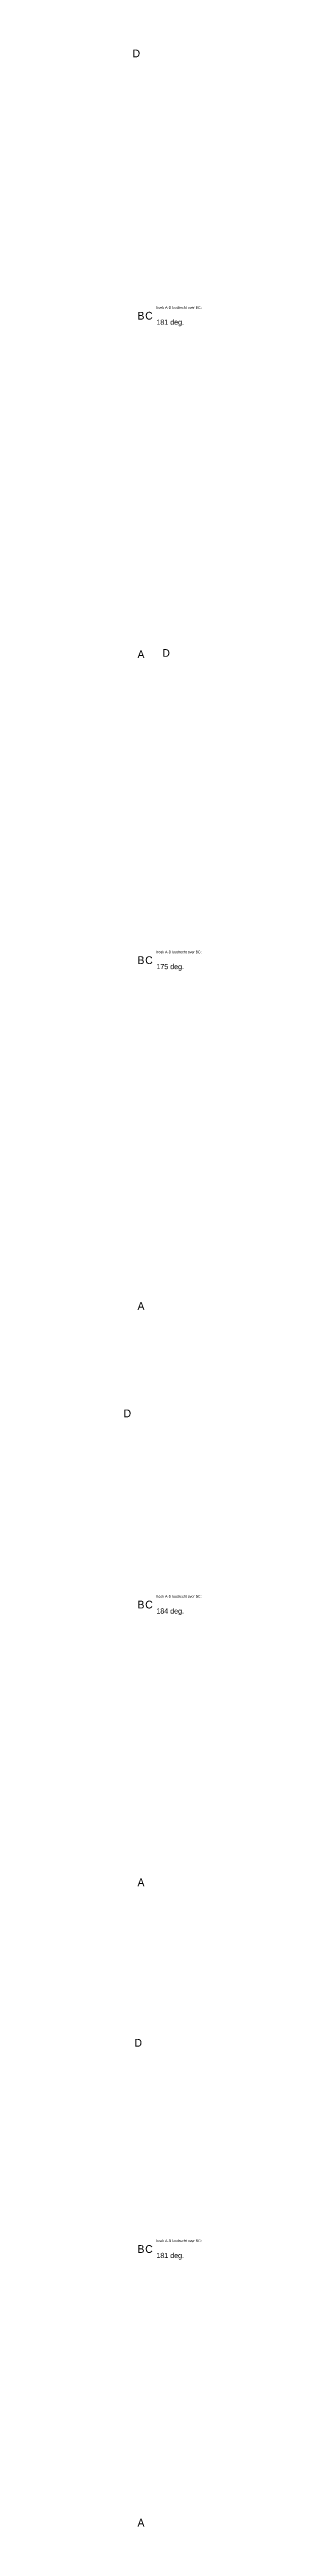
# Model space of a CAD drawing. Extents: x -8646 to 178477, y -34077 to 43180.
# Drawn here: x 174862 to 175230, y -16116 to -4585 of the extents above; entities that cross this region are included whole.
import ezdxf

# ---------------------------------------------------------------- set-up
doc = ezdxf.new("R2010")
doc.units = 0
doc.header["$MEASUREMENT"] = 0
doc.layers.add('08-text.roosters', color=7, linetype='CONTINUOUS')
doc.layers.add('81_ROOSTERS_PLINE', color=5, linetype='CONTINUOUS')

msp = doc.modelspace()

# ---------------------------------------------------------------- texts
at = {"layer": '08-text.roosters'}
for s, height, p in [('D', 36, (174916, -4621, -777)), ('B', 36, (174939, -5842)), ('C', 36, (174975, -5842)), ('hoek A-D loodrecht over BC: ', 12, (175027, -5792)), ('181 deg.', 24, (175027, -5866)), ('D', 36, (175055, -7412, -797)), ('A', 36, (174939, -7418, -1211)), ('B', 36, (174939, -8842)), ('C', 36, (174975, -8842)), ('hoek A-D loodrecht over BC: ', 12, (175027, -8792)), ('175 deg.', 24, (175027, -8866)), ('A', 36, (174939, -10452, -998)), ('D', 36, (174874, -10952, -1378)), ('B', 36, (174939, -11842)), ('C', 36, (174975, -11842)), ('hoek A-D loodrecht over BC: ', 12, (175027, -11792)), ('184 deg.', 24, (175027, -11866)), ('A', 36, (174939, -13135, -1540)), ('D', 36, (174925, -13882, -1084)), ('B', 36, (174939, -14842)), ('C', 36, (174975, -14842)), ('hoek A-D loodrecht over BC: ', 12, (175027, -14792)), ('181 deg.', 24, (175027, -14866)), ('A', 36, (174939, -16116, -1493))]:
    msp.add_text(s, height=height, dxfattribs=at).set_placement(p)

# ---------------------------------------------------------------- linework, layer by layer
at = {"layer": '81_ROOSTERS_PLINE', "extrusion": (-0.999809, -0.019546, -6.66134e-16)}
msp.add_lwpolyline([(9260, -1000), (9251, -1009), (9243, -1017), (9234, -1026), (9226, -1035), (9217, -1044), (9209, -1053), (9200, -1062), (9192, -1070), (9183, -1079), (9175, -1088), (9166, -1097), (9157, -1106), (9149, -1114), (9140, -1123), (9131, -1132), (9123, -1140), (9114, -1149), (9105, -1158), (9097, -1166), (9088, -1175), (9079, -1184), (9070, -1192), (9062, -1201), (9053, -1209), (9044, -1218), (9035, -1226), (9026, -1235), (9017, -1244), (9009, -1252), (9000, -1261), (8991, -1269), (8982, -1277), (8973, -1286), (8964, -1294), (8955, -1303), (8946, -1311), (8937, -1320), (8928, -1328), (8919, -1336), (8910, -1345), (8901, -1353), (8892, -1361), (8883, -1370), (8874, -1378), (8865, -1386), (8856, -1394), (8847, -1403), (8838, -1411), (8828, -1419), (8819, -1427), (8810, -1435), (8801, -1444), (8792, -1452), (8783, -1460), (8773, -1468), (8764, -1476), (8755, -1484), (8746, -1492), (8736, -1500), (8727, -1508), (8718, -1516), (8708, -1524), (8699, -1532), (8690, -1540), (8039, -777), (9260, 0), (9260, -1000)], dxfattribs=at)
at = {"layer": '81_ROOSTERS_PLINE', "extrusion": (0.999809, 0.019546, 7.04298e-16)}
msp.add_lwpolyline([(-8690, -1540), (-9260, -2209), (-9260, -1000), (-9251, -1009), (-9243, -1017), (-9234, -1026), (-9226, -1035), (-9217, -1044), (-9209, -1053), (-9200, -1062), (-9192, -1070), (-9183, -1079), (-9175, -1088), (-9166, -1097), (-9157, -1106), (-9149, -1114), (-9140, -1123), (-9131, -1132), (-9123, -1140), (-9114, -1149), (-9105, -1158), (-9097, -1166), (-9088, -1175), (-9079, -1184), (-9070, -1192), (-9062, -1201), (-9053, -1209), (-9044, -1218), (-9035, -1226), (-9026, -1235), (-9017, -1244), (-9009, -1252), (-9000, -1261), (-8991, -1269), (-8982, -1277), (-8973, -1286), (-8964, -1294), (-8955, -1303), (-8946, -1311), (-8937, -1320), (-8928, -1328), (-8919, -1336), (-8910, -1345), (-8901, -1353), (-8892, -1361), (-8883, -1370), (-8874, -1378), (-8865, -1386), (-8856, -1394), (-8847, -1403), (-8838, -1411), (-8828, -1419), (-8819, -1427), (-8810, -1435), (-8801, -1444), (-8792, -1452), (-8783, -1460), (-8773, -1468), (-8764, -1476), (-8755, -1484), (-8746, -1492), (-8736, -1500), (-8727, -1508), (-8718, -1516), (-8708, -1524), (-8699, -1532), (-8690, -1540)], dxfattribs=at)
at = {"layer": '81_ROOSTERS_PLINE', "extrusion": (-1, 3.27971e-18, -5.55112e-16)}
msp.add_lwpolyline([(5842, -1000), (5850, -991), (5859, -982), (5867, -973), (5876, -964), (5884, -954), (5893, -945), (5901, -936), (5910, -927), (5918, -918), (5927, -909), (5935, -900), (5943, -891), (5952, -881), (5960, -872), (5968, -863), (5977, -854), (5985, -845), (5993, -835), (6001, -826), (6010, -817), (6018, -808), (6026, -798), (6034, -789), (6043, -780), (6051, -770), (6059, -761), (6067, -752), (6075, -742), (6083, -733), (6091, -723), (6099, -714), (6107, -705), (6116, -695), (6124, -686), (6132, -676), (6140, -667), (6148, -657), (6156, -648), (6163, -638), (6171, -629), (6179, -619), (6187, -609), (6195, -600), (6203, -590), (6211, -581), (6219, -571), (6227, -561), (6234, -552), (6242, -542), (6250, -532), (6258, -523), (6265, -513), (6273, -503), (6281, -494), (6289, -484), (6296, -474), (6304, -464), (6312, -455), (6319, -445), (6327, -435), (6334, -425), (6342, -415), (6350, -406), (6357, -396), (5842, 0), (5842, -1000)], dxfattribs=at)
at = {"layer": '81_ROOSTERS_PLINE', "extrusion": (-1, -1.14681e-16, -5.20417e-16)}
msp.add_lwpolyline([(6357, -396), (7418, -1211), (5842, -2209), (5842, -1000), (5850, -991), (5859, -982), (5867, -973), (5876, -964), (5884, -954), (5893, -945), (5901, -936), (5910, -927), (5918, -918), (5927, -909), (5935, -900), (5943, -891), (5952, -881), (5960, -872), (5968, -863), (5977, -854), (5985, -845), (5993, -835), (6001, -826), (6010, -817), (6018, -808), (6026, -798), (6034, -789), (6043, -780), (6051, -770), (6059, -761), (6067, -752), (6075, -742), (6083, -733), (6091, -723), (6099, -714), (6107, -705), (6116, -695), (6124, -686), (6132, -676), (6140, -667), (6148, -657), (6156, -648), (6163, -638), (6171, -629), (6179, -619), (6187, -609), (6195, -600), (6203, -590), (6211, -581), (6219, -571), (6227, -561), (6234, -552), (6242, -542), (6250, -532), (6258, -523), (6265, -513), (6273, -503), (6281, -494), (6289, -484), (6296, -474), (6304, -464), (6312, -455), (6319, -445), (6327, -435), (6334, -425), (6342, -415), (6350, -406), (6357, -396)], dxfattribs=at)
at = {"layer": '81_ROOSTERS_PLINE', "extrusion": (-0.996769, 0.080319, -9.4009e-05)}
msp.add_lwpolyline([(-5239, -21), (-5246, -31), (-5252, -41), (-5259, -52), (-5265, -62), (-5272, -73), (-5278, -83), (-5285, -93), (-5291, -104), (-5298, -114), (-5305, -125), (-5311, -135), (-5318, -145), (-5325, -156), (-5332, -166), (-5338, -176), (-5345, -187), (-5352, -197), (-5359, -207), (-5365, -217), (-5372, -228), (-5379, -238), (-5386, -248), (-5393, -258), (-5400, -268), (-5406, -279), (-5413, -289), (-5420, -299), (-5427, -309), (-5434, -319), (-5441, -329), (-5448, -340), (-5455, -350), (-5462, -360), (-5469, -370), (-5476, -380), (-5483, -390), (-5490, -400), (-5498, -410), (-5505, -420), (-5512, -430), (-5519, -440), (-5526, -450), (-5533, -460), (-5541, -470), (-5548, -480), (-5555, -490), (-5562, -500), (-5570, -510), (-5577, -520), (-5584, -530), (-5591, -540), (-5599, -550), (-5606, -559), (-5614, -569), (-5621, -579), (-5628, -589), (-5636, -599), (-5643, -609), (-5651, -618), (-5658, -628), (-5666, -638), (-5673, -648), (-5681, -657), (-5688, -667), (-5696, -677), (-5703, -687), (-5711, -696), (-5718, -706), (-5726, -716), (-5734, -725), (-5741, -735), (-5749, -745), (-5757, -754), (-5764, -764), (-5772, -773), (-5780, -783), (-5787, -793), (-5795, -802), (-5803, -812), (-5811, -821), (-5819, -831), (-5826, -840), (-5834, -850), (-5842, -859), (-5850, -869), (-5858, -878), (-5866, -888), (-5874, -897), (-5881, -906), (-5889, -916), (-5897, -925), (-5905, -935), (-5913, -944), (-5921, -953), (-5929, -963), (-5937, -972), (-5945, -981), (-5953, -991), (-5962, -1000), (-5970, -1009), (-5978, -1018), (-5986, -1028), (-5994, -1037), (-6002, -1046), (-6010, -1055), (-6018, -1064), (-6027, -1074), (-6035, -1083), (-6043, -1092), (-6051, -1101), (-6060, -1110), (-6068, -1119), (-6076, -1128), (-6084, -1138), (-6093, -1147), (-6101, -1156), (-6109, -1165), (-6118, -1174), (-6126, -1183), (-6135, -1192), (-6143, -1201), (-6151, -1210), (-6160, -1219), (-6168, -1228), (-6177, -1237), (-6185, -1246), (-6194, -1254), (-6202, -1263), (-6671, -814), (-5239, -15), (-5239, -21)], dxfattribs=at)
at = {"layer": '81_ROOSTERS_PLINE', "extrusion": (0.996769, -0.080319, 9.4009e-05)}
msp.add_lwpolyline([(6202, -1263), (5237, -2189), (5239, -21), (5246, -31), (5252, -41), (5259, -52), (5265, -62), (5272, -73), (5278, -83), (5285, -93), (5291, -104), (5298, -114), (5305, -125), (5311, -135), (5318, -145), (5325, -156), (5332, -166), (5338, -176), (5345, -187), (5352, -197), (5359, -207), (5365, -217), (5372, -228), (5379, -238), (5386, -248), (5393, -258), (5400, -268), (5406, -279), (5413, -289), (5420, -299), (5427, -309), (5434, -319), (5441, -329), (5448, -340), (5455, -350), (5462, -360), (5469, -370), (5476, -380), (5483, -390), (5490, -400), (5498, -410), (5505, -420), (5512, -430), (5519, -440), (5526, -450), (5533, -460), (5541, -470), (5548, -480), (5555, -490), (5562, -500), (5570, -510), (5577, -520), (5584, -530), (5591, -540), (5599, -550), (5606, -559), (5614, -569), (5621, -579), (5628, -589), (5636, -599), (5643, -609), (5651, -618), (5658, -628), (5666, -638), (5673, -648), (5681, -657), (5688, -667), (5696, -677), (5703, -687), (5711, -696), (5718, -706), (5726, -716), (5734, -725), (5741, -735), (5749, -745), (5757, -754), (5764, -764), (5772, -773), (5780, -783), (5787, -793), (5795, -802), (5803, -812), (5811, -821), (5819, -831), (5826, -840), (5834, -850), (5842, -859), (5850, -869), (5858, -878), (5866, -888), (5874, -897), (5881, -906), (5889, -916), (5897, -925), (5905, -935), (5913, -944), (5921, -953), (5929, -963), (5937, -972), (5945, -981), (5953, -991), (5962, -1000), (5970, -1009), (5978, -1018), (5986, -1028), (5994, -1037), (6002, -1046), (6010, -1055), (6018, -1064), (6027, -1074), (6035, -1083), (6043, -1092), (6051, -1101), (6060, -1110), (6068, -1119), (6076, -1128), (6084, -1138), (6093, -1147), (6101, -1156), (6109, -1165), (6118, -1174), (6126, -1183), (6135, -1192), (6143, -1201), (6151, -1210), (6160, -1219), (6168, -1228), (6177, -1237), (6185, -1246), (6194, -1254), (6202, -1263)], dxfattribs=at)
at = {"layer": '81_ROOSTERS_PLINE', "extrusion": (-1, 7.11047e-16, -1.63064e-16)}
msp.add_lwpolyline([(8842, 0), (10452, -998), (8842, -2172), (8839, -4), (8842, 0)], dxfattribs=at)
at = {"layer": '81_ROOSTERS_PLINE', "extrusion": (0.997337, 0.072929, 3.88578e-16)}
msp.add_lwpolyline([(-23676, -1378), (-23683, -1374), (-23690, -1370), (-23697, -1366), (-23705, -1362), (-23712, -1358), (-23719, -1355), (-23726, -1351), (-23734, -1347), (-23741, -1343), (-23748, -1339), (-23755, -1335), (-23762, -1331), (-23770, -1327), (-23777, -1323), (-23784, -1320), (-23791, -1316), (-23798, -1312), (-23806, -1308), (-23813, -1304), (-23820, -1300), (-23827, -1296), (-23834, -1292), (-23841, -1288), (-23849, -1284), (-23856, -1280), (-23863, -1276), (-23870, -1272), (-23877, -1268), (-23884, -1264), (-23891, -1260), (-23899, -1256), (-23906, -1252), (-23913, -1247), (-23920, -1243), (-23927, -1239), (-23934, -1235), (-23941, -1231), (-23948, -1227), (-23955, -1223), (-23963, -1219), (-23970, -1215), (-23977, -1210), (-23984, -1206), (-23991, -1202), (-23998, -1198), (-24005, -1194), (-24012, -1190), (-24019, -1185), (-24026, -1181), (-24033, -1177), (-24040, -1173), (-24047, -1169), (-24054, -1164), (-24061, -1160), (-24068, -1156), (-24075, -1152), (-24082, -1147), (-24089, -1143), (-24096, -1139), (-24103, -1135), (-24110, -1130), (-24117, -1126), (-24124, -1122), (-24131, -1117), (-24138, -1113), (-24145, -1109), (-24152, -1104), (-24159, -1100), (-24166, -1096), (-24173, -1091), (-24180, -1087), (-24187, -1083), (-24194, -1078), (-24201, -1074), (-24208, -1070), (-24215, -1065), (-24222, -1061), (-24228, -1056), (-24235, -1052), (-24242, -1047), (-24249, -1043), (-24256, -1039), (-24263, -1034), (-24270, -1030), (-24277, -1025), (-24284, -1021), (-24290, -1016), (-24297, -1012), (-24304, -1007), (-24311, -1003), (-24318, -998), (-24325, -994), (-24332, -989), (-24338, -985), (-24345, -980), (-24352, -976), (-24359, -971), (-24366, -966), (-24372, -962), (-24379, -957), (-24386, -953), (-24393, -948), (-24400, -943), (-24406, -939), (-24413, -934), (-24420, -930), (-24427, -925), (-24434, -920), (-24440, -916), (-24447, -911), (-24454, -906), (-24461, -902), (-24467, -897), (-24474, -892), (-24481, -888), (-24487, -883), (-24494, -878), (-24501, -874), (-24508, -869), (-24514, -864), (-24521, -859), (-24528, -855), (-24534, -850), (-24541, -845), (-24548, -840), (-24554, -836), (-24561, -831), (-24568, -826), (-24568, 0), (-23674, -1375), (-23676, -1378)], dxfattribs=at)
at = {"layer": '81_ROOSTERS_PLINE', "extrusion": (-0.997337, -0.072929, -9.02056e-17)}
msp.add_lwpolyline([(24568, -826), (24568, -3049), (23676, -1378), (23683, -1374), (23690, -1370), (23697, -1366), (23705, -1362), (23712, -1358), (23719, -1355), (23726, -1351), (23734, -1347), (23741, -1343), (23748, -1339), (23755, -1335), (23762, -1331), (23770, -1327), (23777, -1323), (23784, -1320), (23791, -1316), (23798, -1312), (23806, -1308), (23813, -1304), (23820, -1300), (23827, -1296), (23834, -1292), (23841, -1288), (23849, -1284), (23856, -1280), (23863, -1276), (23870, -1272), (23877, -1268), (23884, -1264), (23891, -1260), (23899, -1256), (23906, -1252), (23913, -1247), (23920, -1243), (23927, -1239), (23934, -1235), (23941, -1231), (23948, -1227), (23955, -1223), (23963, -1219), (23970, -1215), (23977, -1210), (23984, -1206), (23991, -1202), (23998, -1198), (24005, -1194), (24012, -1190), (24019, -1185), (24026, -1181), (24033, -1177), (24040, -1173), (24047, -1169), (24054, -1164), (24061, -1160), (24068, -1156), (24075, -1152), (24082, -1147), (24089, -1143), (24096, -1139), (24103, -1135), (24110, -1130), (24117, -1126), (24124, -1122), (24131, -1117), (24138, -1113), (24145, -1109), (24152, -1104), (24159, -1100), (24166, -1096), (24173, -1091), (24180, -1087), (24187, -1083), (24194, -1078), (24201, -1074), (24208, -1070), (24215, -1065), (24222, -1061), (24228, -1056), (24235, -1052), (24242, -1047), (24249, -1043), (24256, -1039), (24263, -1034), (24270, -1030), (24277, -1025), (24284, -1021), (24290, -1016), (24297, -1012), (24304, -1007), (24311, -1003), (24318, -998), (24325, -994), (24332, -989), (24338, -985), (24345, -980), (24352, -976), (24359, -971), (24366, -966), (24372, -962), (24379, -957), (24386, -953), (24393, -948), (24400, -943), (24406, -939), (24413, -934), (24420, -930), (24427, -925), (24434, -920), (24440, -916), (24447, -911), (24454, -906), (24461, -902), (24467, -897), (24474, -892), (24481, -888), (24487, -883), (24494, -878), (24501, -874), (24508, -869), (24514, -864), (24521, -859), (24528, -855), (24534, -850), (24541, -845), (24548, -840), (24554, -836), (24561, -831), (24568, -826)], dxfattribs=at)
at = {"layer": '81_ROOSTERS_PLINE', "extrusion": (1, -9.33091e-16, 3.46077e-16)}
msp.add_lwpolyline([(-11842, -826), (-11849, -821), (-11855, -816), (-11862, -811), (-11869, -806), (-11875, -801), (-11882, -797), (-11889, -792), (-11895, -787), (-11902, -782), (-11909, -777), (-11915, -772), (-11922, -767), (-11929, -762), (-11935, -757), (-11942, -752), (-11949, -747), (-11955, -742), (-11962, -737), (-11968, -732), (-11975, -727), (-11982, -722), (-11988, -717), (-11995, -712), (-12001, -707), (-12008, -702), (-12015, -696), (-12021, -691), (-12028, -686), (-12034, -681), (-12041, -676), (-12047, -671), (-12054, -666), (-12060, -661), (-12067, -656), (-12074, -650), (-12080, -645), (-12087, -640), (-12093, -635), (-12100, -630), (-12106, -625), (-12113, -620), (-12119, -614), (-12126, -609), (-12132, -604), (-12138, -599), (-12145, -593), (-12151, -588), (-12158, -583), (-12164, -578), (-12171, -573), (-12177, -567), (-12184, -562), (-12190, -557), (-12196, -551), (-12203, -546), (-12209, -541), (-12216, -536), (-12222, -530), (-12228, -525), (-12235, -520), (-12241, -514), (-12247, -509), (-12254, -504), (-12260, -498), (-11842, 0), (-11842, -826)], dxfattribs=at)
at = {"layer": '81_ROOSTERS_PLINE', "extrusion": (-1, 5.44513e-16, -3.17454e-16)}
msp.add_lwpolyline([(12260, -498), (13135, -1540), (11842, -3049), (11842, -826), (11849, -821), (11855, -816), (11862, -811), (11869, -806), (11875, -801), (11882, -797), (11889, -792), (11895, -787), (11902, -782), (11909, -777), (11915, -772), (11922, -767), (11929, -762), (11935, -757), (11942, -752), (11949, -747), (11955, -742), (11962, -737), (11968, -732), (11975, -727), (11982, -722), (11988, -717), (11995, -712), (12001, -707), (12008, -702), (12015, -696), (12021, -691), (12028, -686), (12034, -681), (12041, -676), (12047, -671), (12054, -666), (12060, -661), (12067, -656), (12074, -650), (12080, -645), (12087, -640), (12093, -635), (12100, -630), (12106, -625), (12113, -620), (12119, -614), (12126, -609), (12132, -604), (12138, -599), (12145, -593), (12151, -588), (12158, -583), (12164, -578), (12171, -573), (12177, -567), (12184, -562), (12190, -557), (12196, -551), (12203, -546), (12209, -541), (12216, -536), (12222, -530), (12228, -525), (12235, -520), (12241, -514), (12247, -509), (12254, -504), (12260, -498)], dxfattribs=at)
at = {"layer": '81_ROOSTERS_PLINE', "extrusion": (-0.999882, -0.015351, -4.51028e-16)}
msp.add_lwpolyline([(17525, -1261), (17516, -1267), (17506, -1274), (17496, -1281), (17486, -1287), (17476, -1294), (17466, -1300), (17456, -1307), (17447, -1314), (17437, -1320), (17427, -1327), (17417, -1333), (17407, -1340), (17397, -1346), (17387, -1353), (17377, -1359), (17367, -1365), (17357, -1372), (17347, -1378), (17337, -1385), (17327, -1391), (17317, -1397), (17307, -1404), (17297, -1410), (17287, -1416), (17277, -1423), (17267, -1429), (17257, -1435), (17246, -1441), (17236, -1448), (17226, -1454), (17216, -1460), (17206, -1466), (17196, -1472), (17186, -1479), (17175, -1485), (17165, -1491), (17155, -1497), (17145, -1503), (17135, -1509), (17124, -1515), (17114, -1521), (17104, -1527), (17094, -1533), (17083, -1539), (17073, -1545), (17063, -1551), (17053, -1557), (17042, -1563), (17032, -1569), (17022, -1575), (17011, -1580), (17001, -1586), (16991, -1592), (16980, -1598), (16970, -1604), (16960, -1610), (16949, -1615), (16939, -1621), (16928, -1627), (16918, -1633), (16908, -1638), (16897, -1644), (16887, -1650), (16876, -1655), (16566, -1084), (17525, 0), (17525, -1261)], dxfattribs=at)
at = {"layer": '81_ROOSTERS_PLINE', "extrusion": (0.999882, 0.015351, 2.8276e-16)}
msp.add_lwpolyline([(-16876, -1655), (-17525, -2850), (-17525, -1261), (-17516, -1267), (-17506, -1274), (-17496, -1281), (-17486, -1287), (-17476, -1294), (-17466, -1300), (-17456, -1307), (-17447, -1314), (-17437, -1320), (-17427, -1327), (-17417, -1333), (-17407, -1340), (-17397, -1346), (-17387, -1353), (-17377, -1359), (-17367, -1365), (-17357, -1372), (-17347, -1378), (-17337, -1385), (-17327, -1391), (-17317, -1397), (-17307, -1404), (-17297, -1410), (-17287, -1416), (-17277, -1423), (-17267, -1429), (-17257, -1435), (-17246, -1441), (-17236, -1448), (-17226, -1454), (-17216, -1460), (-17206, -1466), (-17196, -1472), (-17186, -1479), (-17175, -1485), (-17165, -1491), (-17155, -1497), (-17145, -1503), (-17135, -1509), (-17124, -1515), (-17114, -1521), (-17104, -1527), (-17094, -1533), (-17083, -1539), (-17073, -1545), (-17063, -1551), (-17053, -1557), (-17042, -1563), (-17032, -1569), (-17022, -1575), (-17011, -1580), (-17001, -1586), (-16991, -1592), (-16980, -1598), (-16970, -1604), (-16960, -1610), (-16949, -1615), (-16939, -1621), (-16928, -1627), (-16918, -1633), (-16908, -1638), (-16897, -1644), (-16887, -1650), (-16876, -1655)], dxfattribs=at)
at = {"layer": '81_ROOSTERS_PLINE', "extrusion": (1, -7.70027e-16, 3.84241e-16)}
msp.add_lwpolyline([(-14842, -1261), (-14853, -1253), (-14863, -1246), (-14874, -1239), (-14884, -1232), (-14895, -1224), (-14905, -1217), (-14916, -1210), (-14926, -1202), (-14937, -1195), (-14947, -1188), (-14958, -1180), (-14968, -1173), (-14979, -1165), (-14989, -1158), (-14999, -1151), (-15010, -1143), (-15020, -1136), (-15031, -1128), (-15041, -1121), (-15051, -1113), (-15062, -1105), (-15072, -1098), (-15082, -1090), (-15093, -1083), (-15103, -1075), (-15113, -1067), (-15123, -1060), (-15134, -1052), (-15144, -1044), (-15154, -1036), (-15164, -1029), (-15174, -1021), (-15185, -1013), (-15195, -1005), (-15205, -998), (-15215, -990), (-15225, -982), (-15235, -974), (-15245, -966), (-15255, -958), (-15266, -950), (-15276, -942), (-15286, -934), (-15296, -926), (-15306, -918), (-15316, -910), (-15326, -902), (-15336, -894), (-15346, -886), (-15356, -878), (-15365, -870), (-15375, -862), (-15385, -854), (-15395, -846), (-15405, -838), (-15415, -829), (-15425, -821), (-15435, -813), (-15444, -805), (-15454, -797), (-15464, -788), (-15474, -780), (-15484, -772), (-15493, -763), (-14842, 0), (-14842, -1261)], dxfattribs=at)
at = {"layer": '81_ROOSTERS_PLINE', "extrusion": (-1, 6.2778e-16, -2.0383e-16)}
msp.add_lwpolyline([(15493, -763), (16116, -1493), (14842, -2850), (14842, -1261), (14853, -1253), (14863, -1246), (14874, -1239), (14884, -1232), (14895, -1224), (14905, -1217), (14916, -1210), (14926, -1202), (14937, -1195), (14947, -1188), (14958, -1180), (14968, -1173), (14979, -1165), (14989, -1158), (14999, -1151), (15010, -1143), (15020, -1136), (15031, -1128), (15041, -1121), (15051, -1113), (15062, -1105), (15072, -1098), (15082, -1090), (15093, -1083), (15103, -1075), (15113, -1067), (15123, -1060), (15134, -1052), (15144, -1044), (15154, -1036), (15164, -1029), (15174, -1021), (15185, -1013), (15195, -1005), (15205, -998), (15215, -990), (15225, -982), (15235, -974), (15245, -966), (15255, -958), (15266, -950), (15276, -942), (15286, -934), (15296, -926), (15306, -918), (15316, -910), (15326, -902), (15336, -894), (15346, -886), (15356, -878), (15365, -870), (15375, -862), (15385, -854), (15395, -846), (15405, -838), (15415, -829), (15425, -821), (15435, -813), (15444, -805), (15454, -797), (15464, -788), (15474, -780), (15484, -772), (15493, -763)], dxfattribs=at)

msp.set_redraw_order([(e.dxf.handle, doc.entitydb.next_handle()) for e in msp.query("TEXT MTEXT ATTDEF DIMENSION ARC_DIMENSION")])  # texts and dimensions are drawn at this point

doc.saveas('drawing.dxf')
